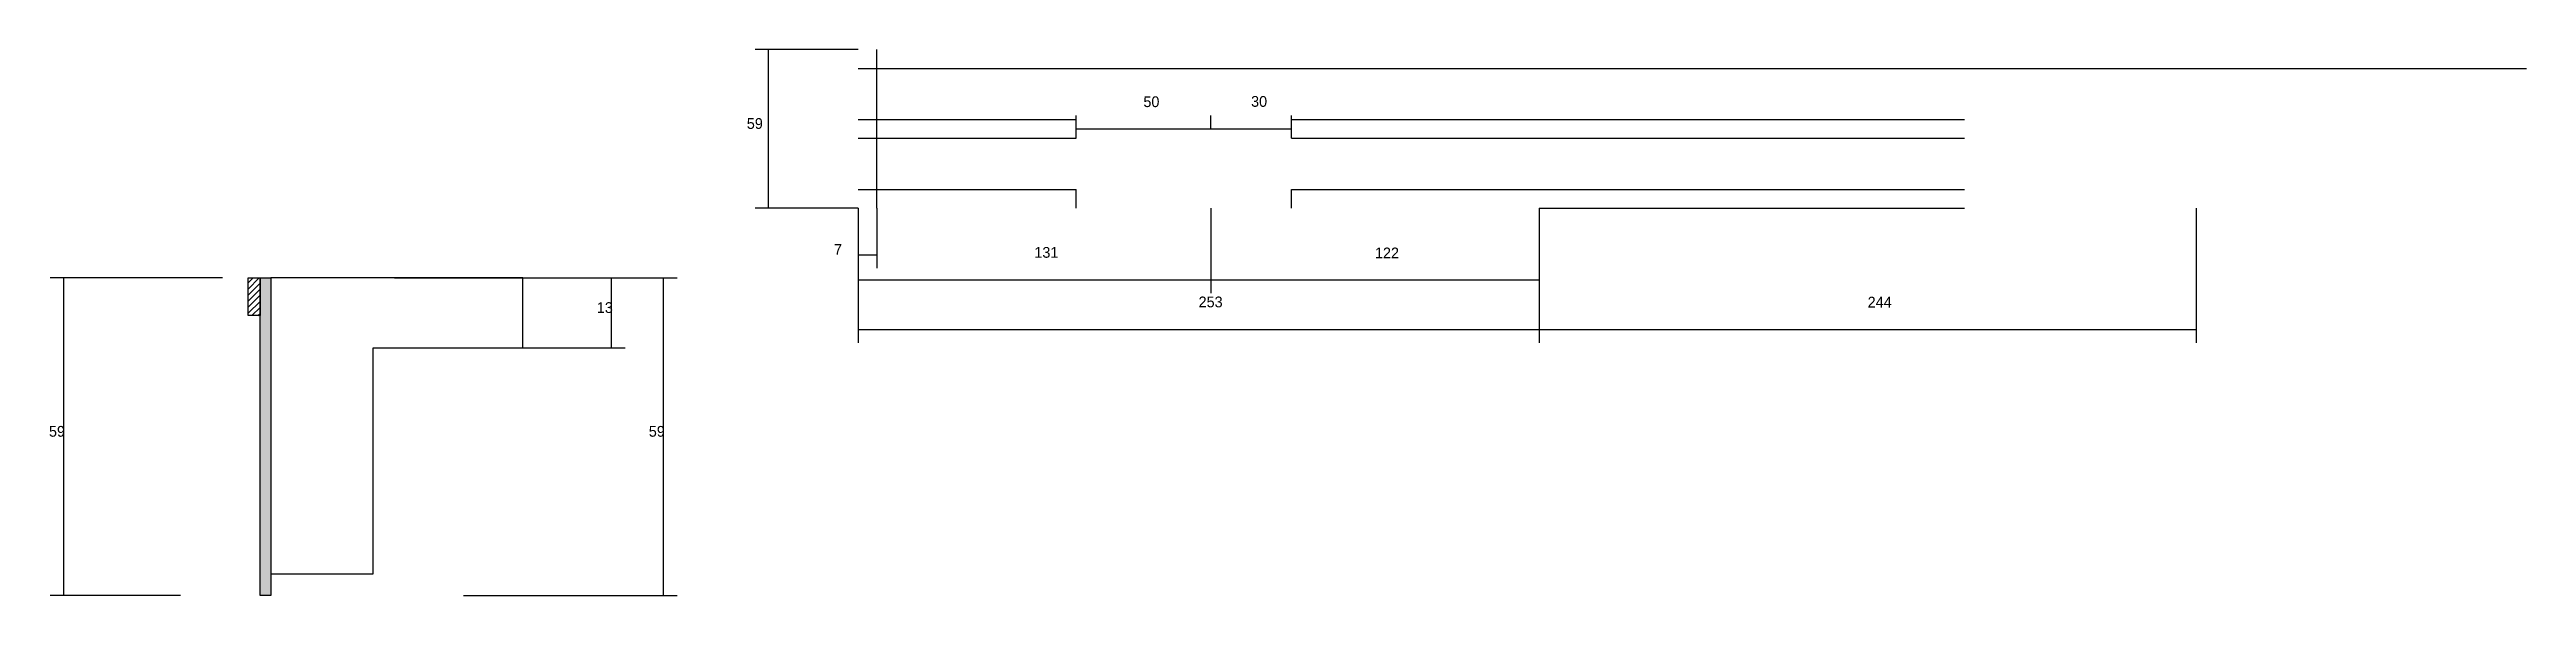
# Model space of a CAD drawing. Header units: metres. Extents: x 3196 to 4116, y 3320 to 4600.
# Drawn here: x 3196 to 4116, y 3320 to 3523 of the extents above; entities that cross this region are included whole.
import ezdxf

# ---------------------------------------------------------------- set-up
doc = ezdxf.new("R2010")
doc.units = ezdxf.units.M
for name, color, linetype in [('CONCRETO', 251, 'Continuous'), ('COTA', 241, 'Continuous'), ('Hachura', 253, 'Continuous'), ('Madeira', 126, 'Continuous'), ('Painéis', 200, 'Continuous'), ('SARR_2.2x7', 40, 'Continuous')]:
    doc.layers.add(name, color=color, linetype=linetype)

msp = doc.modelspace()

# ---------------------------------------------------------------- texts
at = {"layer": 'COTA'}
for s, p in [('50', (3602.4, 3501.4)), ('30', (3642.4, 3501.5)), ('7', (3487.5, 3446.5)), ('131', (3561.9, 3445.4)), ('122', (3688.4, 3445.2)), ('13', (3399.4, 3424.9)), ('253', (3622.9, 3427)), ('59', (3195.9, 3378.9)), ('59', (3418.7, 3378.9))]:
    msp.add_text(s, height=4, dxfattribs=at).set_placement(p)
at = {"layer": 'Painéis'}
for s, p in [('59', (3455.1, 3493.3)), ('244', (3871.4, 3426.9))]:
    msp.add_text(s, height=4, dxfattribs=at).set_placement(p)

# ---------------------------------------------------------------- hatches: boundary and pattern name
at = {"layer": 'Hachura'}
h = msp.add_hatch(dxfattribs=at)
h.set_pattern_fill('ANSI31', scale=0.5)
h.paths.add_polyline_path([(3274.3, 3423.9), (3269.9, 3423.9), (3269.9, 3423.9), (3269.9, 3437.9), (3269.9, 3437.9), (3274.3, 3437.9), (3274.3, 3437.9), (3274.3, 3423.9)])
h = msp.add_hatch(color=8, dxfattribs=at)
h.dxf.hatch_style = 1
h.paths.add_polyline_path([(3274.3, 3437.9), (3278.3, 3437.9), (3278.3, 3437.9), (3278.3, 3319.9), (3278.3, 3319.9), (3274.3, 3319.9), (3274.3, 3319.9), (3274.3, 3437.9)])

# ---------------------------------------------------------------- linework, layer by layer
at = {"layer": 'CONCRETO'}
msp.add_lwpolyline([(3371.9, 3411.9), (3371.9, 3437.9), (3316.3, 3437.9), (3316.3, 3437.9), (3278.3, 3437.9), (3278.3, 3327.9), (3316.3, 3327.9), (3316.3, 3411.9)], close=True, dxfattribs=at)
at = {"layer": 'COTA'}
for p, q in [((3577.4, 3493.3), (3577.4, 3498.3)), ((3627.4, 3493.3), (3627.4, 3498.3)), ((3627.4, 3493.3), (3627.4, 3498.3)), ((3657.4, 3493.3), (3657.4, 3498.3)), ((3577.4, 3493.3), (3627.4, 3493.3)), ((3627.4, 3493.3), (3657.4, 3493.3)), ((3496.4, 3463.8), (3496.4, 3432.2)), ((3496.4, 3463.8), (3496.4, 3413.8)), ((3496.4, 3463.8), (3496.4, 3441.5)), ((3503.4, 3463.8), (3503.4, 3441.5)), ((3627.4, 3463.8), (3627.4, 3432.2)), ((3627.4, 3463.8), (3627.4, 3432.2)), ((3749.4, 3463.8), (3749.4, 3432.2)), ((3749.4, 3463.8), (3749.4, 3413.8)), ((3496.4, 3446.5), (3503.4, 3446.5)), ((3260.3, 3437.9), (3196.4, 3437.9)), ((3201.4, 3319.9), (3201.4, 3437.9)), ((3324.3, 3437.9), (3429.2, 3437.9)), ((3371.9, 3437.9), (3409.9, 3437.9)), ((3404.9, 3411.9), (3404.9, 3437.9)), ((3424.2, 3319.9), (3424.2, 3437.9)), ((3496.4, 3437.2), (3627.4, 3437.2)), ((3627.4, 3437.2), (3749.4, 3437.2)), ((3496.4, 3418.8), (3749.4, 3418.8)), ((3371.9, 3411.9), (3409.9, 3411.9)), ((3244.7, 3319.9), (3196.4, 3319.9)), ((3349.9, 3319.9), (3429.2, 3319.9))]:
    msp.add_line(p, q, dxfattribs=at)
at = {"layer": 'Madeira'}
msp.add_lwpolyline([(3274.3, 3423.9), (3269.9, 3423.9), (3269.9, 3437.9), (3274.3, 3437.9)], close=True, dxfattribs=at)
at = {"layer": 'Painéis'}
for p, q in [((3496.4, 3522.8), (3458.2, 3522.8)), ((3463.2, 3463.8), (3463.2, 3522.8)), ((3496.4, 3463.8), (3458.2, 3463.8)), ((3749.4, 3463.8), (3749.4, 3413.8)), ((3993.4, 3463.8), (3993.4, 3413.8)), ((3749.4, 3418.8), (3993.4, 3418.8))]:
    msp.add_line(p, q, dxfattribs=at)
msp.add_lwpolyline([(3274.3, 3437.9), (3278.3, 3437.9), (3278.3, 3319.9), (3274.3, 3319.9)], close=True, dxfattribs=at)
at = {"layer": 'SARR_2.2x7'}
for p, q in [((3496.4, 3515.8), (3749.4, 3515.8)), ((3503.4, 3463.8), (3503.4, 3522.8)), ((3749.4, 3515.8), (4116.1, 3515.8)), ((3496.4, 3496.8), (3577.4, 3496.8)), ((3577.4, 3489.8), (3577.4, 3496.8)), ((3657.4, 3496.8), (3749.4, 3496.8)), ((3657.4, 3489.8), (3657.4, 3496.8)), ((3749.4, 3496.8), (3907.4, 3496.8)), ((3496.4, 3489.8), (3577.4, 3489.8)), ((3657.4, 3489.8), (3749.4, 3489.8)), ((3749.4, 3489.8), (3907.4, 3489.8)), ((3496.4, 3470.8), (3577.4, 3470.8)), ((3577.4, 3463.8), (3577.4, 3470.8)), ((3657.4, 3470.8), (3749.4, 3470.8)), ((3657.4, 3463.8), (3657.4, 3470.8)), ((3749.4, 3470.8), (3907.4, 3470.8)), ((3749.4, 3463.8), (3907.4, 3463.8))]:
    msp.add_line(p, q, dxfattribs=at)

msp.set_redraw_order([(e.dxf.handle, doc.entitydb.next_handle()) for e in msp.query("TEXT MTEXT ATTDEF DIMENSION ARC_DIMENSION")])  # texts and dimensions are drawn at this point

doc.saveas('drawing.dxf')
